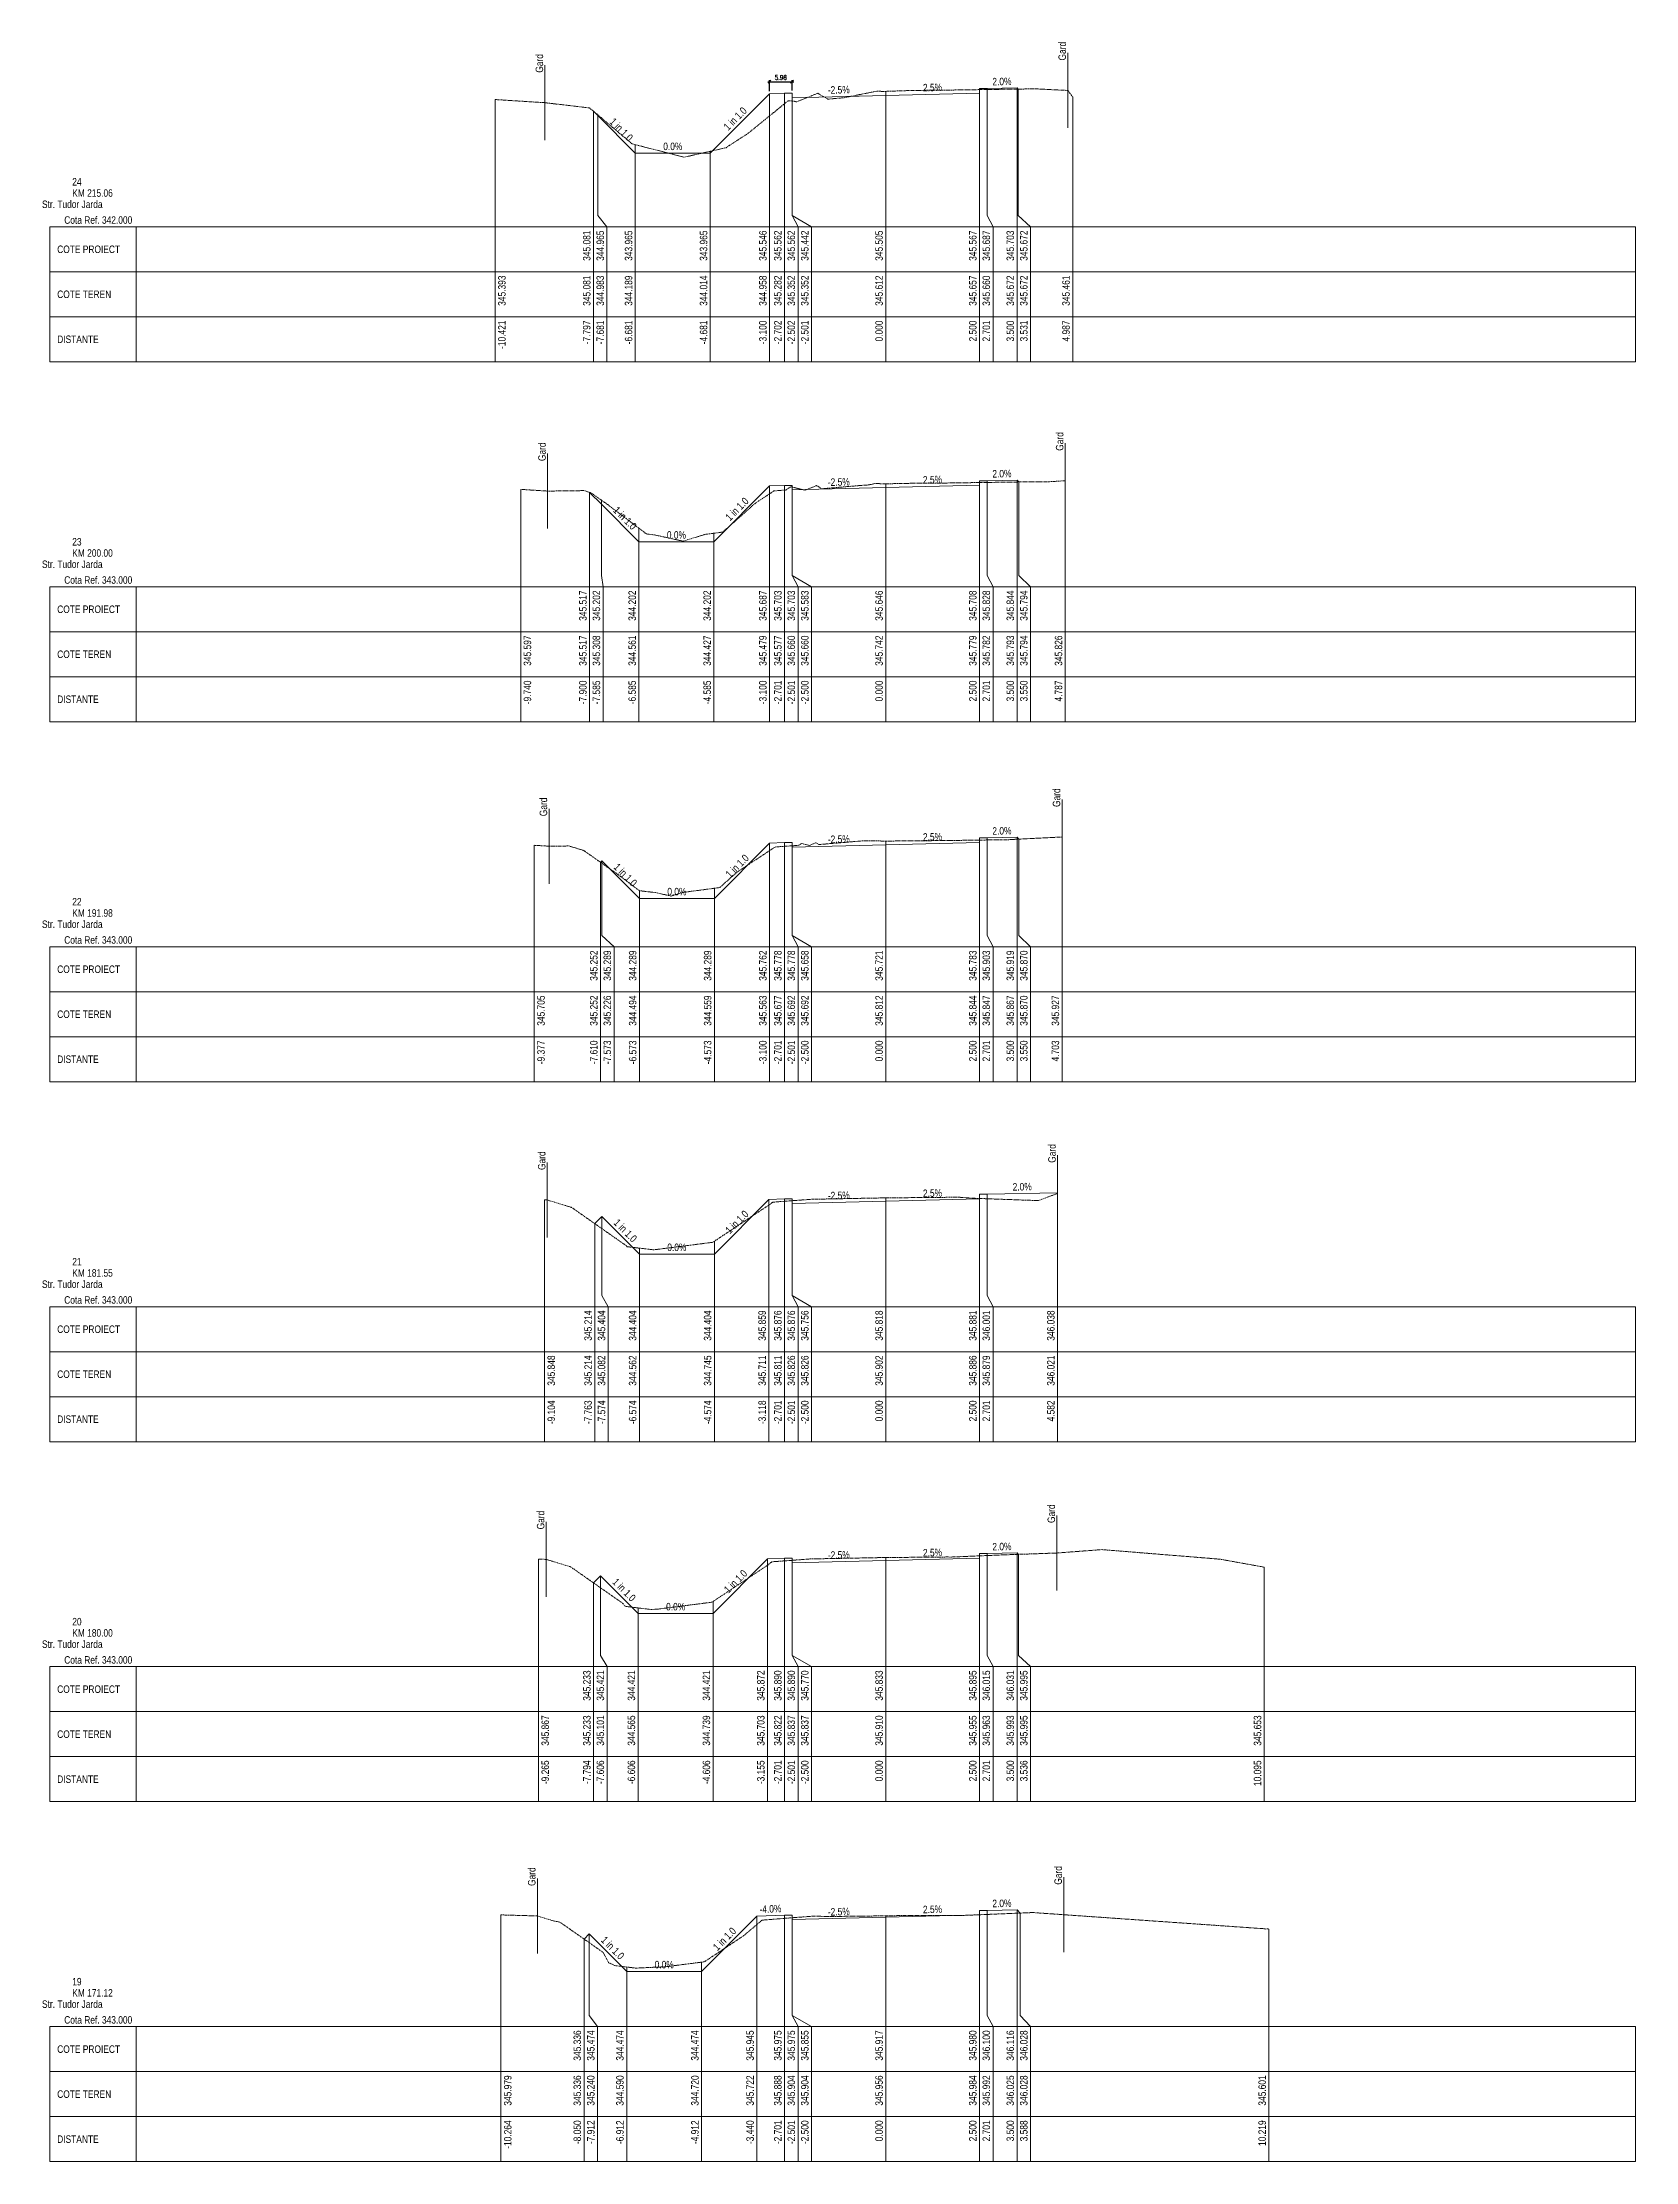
# Paper-space layout 'Str. Tudor Jarda-XS-1' of a CAD drawing. Extents: x 5 to 860, y 10 to 5944.
# Drawn here: x 5 to 430, y 1738 to 2303 of the extents above; entities that cross this region are included whole.
import ezdxf
from ezdxf.enums import TextEntityAlignment as Align

# ---------------------------------------------------------------- set-up
doc = ezdxf.new("R2010")
doc.units = 0
doc.header["$PDMODE"] = 32
doc.header["$PDSIZE"] = 0.5
doc.linetypes.add('DASHED2', pattern=[0.375, 0.25, -0.125])
doc.layers.get('0').update_dxf_attribs({"color": 8})
doc.layers.add('ARD-No Plot', color=1, linetype='Continuous', lineweight=0, plot=False)
for name, color, linetype, lineweight in [('DESIGN-TEXT', 7, 'Continuous', 0), ('EXISTING-TEXT', 7, 'Continuous', 0), ('LINES', 7, 'Continuous', 0), ('Text', 7, 'Continuous', 0), ('X-RL', 7, 'Continuous', 0), ('XPLOT-DESIGN', 5, 'Continuous', 0), ('XPLOT-EXISTING', 3, 'DASHED2', 0), ('XPLOT-GRADE', 7, 'Continuous', 0), ('XPLOT-KM', 7, 'Continuous', 0), ('XPLOT-TITLE', 7, 'Continuous', 0)]:
    doc.layers.add(name, color=color, linetype=linetype, lineweight=lineweight)
doc.layers.add('work', color=6, linetype='Continuous')
doc.styles.add('Arial', font='arial.ttf', dxfattribs={"width": 0.8})
doc.styles.add('BemTxT_FCP', font='simplex.shx', dxfattribs={"width": 0.7})
doc.dimstyles.new('M-500-M2', dxfattribs={"dimscale": 5, "dimtxt": 0.25, "dimasz": 0.15, "dimexe": 0.09, "dimexo": 0.15, "dimgap": 0.1, "dimtad": 1, "dimzin": 0, "dimdsep": 46, "dimtxsty": 'BemTxT_FCP', "dimblk": 'OBLIQUE', "dimcen": -0.3, "dimdle": 0.09, "dimclrt": 2, "dimaunit": 2, "dimadec": 4, "dimazin": 0, "dimtfac": 0.75, "dimtix": 1, "dimtmove": 2, "dimatfit": 3, "dimfxl": 1, "dimtolj": 1, "dimarcsym": 0})

psp = doc.layouts.new('Str. Tudor Jarda-XS-1')

# ---------------------------------------------------------------- texts
at = {"layer": 'ARD-No Plot', "style": 'Arial', "width": 0.8}
for p in [(13, 2259), (13, 2163), (13, 2067), (13, 1971), (13, 1875), (13, 1779)]:
    psp.add_text('Str. Tudor Jarda', height=2, dxfattribs=at).set_placement(p, align=Align.CENTER)
at = {"layer": 'DESIGN-TEXT', "style": 'Arial', "width": 0.8}
for s, p in [('345.081', (151.229, 2253)), ('344.965', (154.829, 2253)), ('343.965', (162.387, 2253)), ('343.965', (182.387, 2253)), ('345.546', (198.2, 2253)), ('345.562', (202.181, 2253)), ('345.562', (205.781, 2253)), ('345.442', (209.381, 2253)), ('345.505', (229.2, 2253)), ('345.567', (254.2, 2253)), ('345.687', (257.8, 2253)), ('345.703', (264.2, 2253)), ('345.672', (267.8, 2253)), ('345.517', (150.198, 2157)), ('345.202', (153.798, 2157)), ('344.202', (163.349, 2157)), ('344.202', (183.349, 2157)), ('345.687', (198.2, 2157)), ('345.703', (202.19, 2157)), ('345.703', (205.79, 2157)), ('345.583', (209.39, 2157)), ('345.646', (229.2, 2157)), ('345.708', (254.2, 2157)), ('345.828', (257.8, 2157)), ('345.844', (264.2, 2157)), ('345.794', (267.8, 2157)), ('345.252', (153.102, 2061)), ('345.289', (156.702, 2061)), ('344.289', (163.473, 2061)), ('344.289', (183.473, 2061)), ('345.762', (198.2, 2061)), ('345.778', (202.19, 2061)), ('345.778', (205.79, 2061)), ('345.658', (209.39, 2061)), ('345.721', (229.2, 2061)), ('345.783', (254.2, 2061)), ('345.903', (257.8, 2061)), ('345.919', (264.2, 2061)), ('345.870', (267.8, 2061)), ('345.214', (151.571, 1965)), ('345.404', (155.171, 1965)), ('344.404', (163.464, 1965)), ('344.404', (183.464, 1965)), ('345.859', (198.017, 1965)), ('345.876', (202.19, 1965)), ('345.876', (205.79, 1965)), ('345.756', (209.39, 1965)), ('345.818', (229.2, 1965)), ('345.881', (254.2, 1965)), ('346.001', (257.8, 1965)), ('346.038', (275.019, 1965)), ('345.233', (151.259, 1869)), ('345.421', (154.859, 1869)), ('344.421', (163.14, 1869)), ('344.421', (183.14, 1869)), ('345.872', (197.654, 1869)), ('345.890', (202.19, 1869)), ('345.890', (205.79, 1869)), ('345.770', (209.39, 1869)), ('345.833', (229.2, 1869)), ('345.895', (254.2, 1869)), ('346.015', (257.8, 1869)), ('346.031', (264.2, 1869)), ('345.995', (267.8, 1869)), ('345.336', (148.704, 1773)), ('345.474', (152.304, 1773)), ('344.474', (160.081, 1773)), ('344.474', (180.081, 1773)), ('345.945', (194.798, 1773)), ('345.975', (202.19, 1773)), ('345.975', (205.79, 1773)), ('345.855', (209.39, 1773)), ('345.917', (229.2, 1773)), ('345.980', (254.2, 1773)), ('346.100', (257.8, 1773)), ('346.116', (264.2, 1773)), ('346.028', (267.8, 1773))]:
    psp.add_text(s, height=2, rotation=90, dxfattribs=at).set_placement(p, align=Align.RIGHT)
at = {"layer": 'EXISTING-TEXT', "style": 'Arial', "width": 0.8}
for s, p in [('345.393', (128.591, 2241)), ('345.081', (151.229, 2241)), ('344.983', (154.829, 2241)), ('344.189', (162.387, 2241)), ('344.014', (182.387, 2241)), ('344.958', (198.2, 2241)), ('345.282', (202.181, 2241)), ('345.352', (205.781, 2241)), ('345.352', (209.381, 2241)), ('345.612', (229.2, 2241)), ('345.612', (229.2, 2241)), ('345.657', (254.2, 2241)), ('345.660', (257.8, 2241)), ('345.672', (264.2, 2241)), ('345.672', (267.8, 2241)), ('345.461', (279.066, 2241)), ('345.597', (135.404, 2145)), ('345.517', (150.198, 2145)), ('345.308', (153.798, 2145)), ('344.561', (163.349, 2145)), ('344.427', (183.349, 2145)), ('345.479', (198.2, 2145)), ('345.577', (202.19, 2145)), ('345.660', (205.79, 2145)), ('345.660', (209.39, 2145)), ('345.742', (229.2, 2145)), ('345.742', (229.2, 2145)), ('345.779', (254.2, 2145)), ('345.782', (257.8, 2145)), ('345.793', (264.2, 2145)), ('345.794', (267.8, 2145)), ('345.826', (277.069, 2145)), ('345.705', (139.03, 2049)), ('345.252', (153.102, 2049)), ('345.226', (156.702, 2049)), ('344.494', (163.473, 2049)), ('344.494', (163.473, 2049)), ('344.559', (183.473, 2049)), ('345.563', (198.2, 2049)), ('345.677', (202.19, 2049)), ('345.692', (205.79, 2049)), ('345.692', (209.39, 2049)), ('345.812', (229.2, 2049)), ('345.812', (229.2, 2049)), ('345.844', (254.2, 2049)), ('345.847', (257.8, 2049)), ('345.867', (264.2, 2049)), ('345.870', (267.8, 2049)), ('345.927', (276.226, 2049)), ('345.848', (141.761, 1953)), ('345.214', (151.571, 1953)), ('345.082', (155.171, 1953)), ('344.562', (163.464, 1953)), ('344.745', (183.464, 1953)), ('345.711', (198.017, 1953)), ('345.811', (202.19, 1953)), ('345.826', (205.79, 1953)), ('345.826', (209.39, 1953)), ('345.902', (229.2, 1953)), ('345.902', (229.2, 1953)), ('345.886', (254.2, 1953)), ('345.879', (257.8, 1953)), ('346.021', (275.019, 1953)), ('345.867', (140.154, 1857)), ('345.233', (151.259, 1857)), ('345.101', (154.859, 1857)), ('344.565', (163.14, 1857)), ('344.739', (183.14, 1857)), ('345.703', (197.654, 1857)), ('345.822', (202.19, 1857)), ('345.837', (205.79, 1857)), ('345.837', (209.39, 1857)), ('345.910', (229.2, 1857)), ('345.910', (229.2, 1857)), ('345.955', (254.2, 1857)), ('345.963', (257.8, 1857)), ('345.993', (264.2, 1857)), ('345.995', (267.8, 1857)), ('345.653', (330.146, 1857)), ('345.979', (130.157, 1761)), ('345.336', (148.704, 1761)), ('345.240', (152.304, 1761)), ('344.590', (160.081, 1761)), ('344.720', (180.081, 1761)), ('345.722', (194.798, 1761)), ('345.888', (202.19, 1761)), ('345.904', (205.79, 1761)), ('345.904', (209.39, 1761)), ('345.956', (229.2, 1761)), ('345.956', (229.2, 1761)), ('345.984', (254.2, 1761)), ('345.992', (257.8, 1761)), ('346.025', (264.2, 1761)), ('346.028', (267.8, 1761)), ('345.601', (331.388, 1761))]:
    psp.add_text(s, height=2, rotation=90, dxfattribs=at).set_placement(p, align=Align.RIGHT)
at = {"layer": 'Text', "style": 'Arial', "width": 0.8}
for p in [(278.049, 2298.352), (138.592, 2295.088), (277.369, 2194.264), (139.294, 2191.513), (276.526, 2099.266), (139.667, 2096.804), (139.208, 2002.455), (275.319, 2004.383), (138.93, 1906.613), (275.134, 1908.307), (136.554, 1811.518), (276.97, 1811.846)]:
    psp.add_text('Gard', height=2, rotation=90, dxfattribs=at).set_placement(p)
for s, p in [('-10.421', (128.591, 2229)), ('-10.421', (128.591, 2229)), ('-7.797', (151.229, 2229)), ('-7.797', (151.229, 2229)), ('-7.797', (151.229, 2229)), ('-7.681', (154.829, 2229)), ('-7.681', (154.829, 2229)), ('-7.681', (154.829, 2229)), ('-6.681', (162.387, 2229)), ('-6.681', (162.387, 2229)), ('-6.681', (162.387, 2229)), ('-4.681', (182.387, 2229)), ('-4.681', (182.387, 2229)), ('-4.681', (182.387, 2229)), ('-3.100', (198.2, 2229)), ('-3.100', (198.2, 2229)), ('-3.100', (198.2, 2229)), ('-2.702', (202.181, 2229)), ('-2.702', (202.181, 2229)), ('-2.702', (202.181, 2229)), ('-2.502', (205.781, 2229)), ('-2.502', (205.781, 2229)), ('-2.502', (205.781, 2229)), ('-2.501', (209.381, 2229)), ('-2.501', (209.381, 2229)), ('-2.501', (209.381, 2229)), ('0.000', (229.2, 2229)), ('0.000', (229.2, 2229)), ('0.000', (229.2, 2229)), ('2.500', (254.2, 2229)), ('2.500', (254.2, 2229)), ('2.500', (254.2, 2229)), ('2.701', (257.8, 2229)), ('2.701', (257.8, 2229)), ('2.701', (257.8, 2229)), ('3.500', (264.2, 2229)), ('3.500', (264.2, 2229)), ('3.500', (264.2, 2229)), ('3.531', (267.8, 2229)), ('3.531', (267.8, 2229)), ('3.531', (267.8, 2229)), ('4.987', (279.066, 2229)), ('4.987', (279.066, 2229)), ('-9.740', (135.404, 2133)), ('-9.740', (135.404, 2133)), ('-7.900', (150.198, 2133)), ('-7.900', (150.198, 2133)), ('-7.900', (150.198, 2133)), ('-7.585', (153.798, 2133)), ('-7.585', (153.798, 2133)), ('-7.585', (153.798, 2133)), ('-6.585', (163.349, 2133)), ('-6.585', (163.349, 2133)), ('-6.585', (163.349, 2133)), ('-4.585', (183.349, 2133)), ('-4.585', (183.349, 2133)), ('-4.585', (183.349, 2133)), ('-3.100', (198.2, 2133)), ('-3.100', (198.2, 2133)), ('-3.100', (198.2, 2133)), ('-2.701', (202.19, 2133)), ('-2.701', (202.19, 2133)), ('-2.701', (202.19, 2133)), ('-2.501', (205.79, 2133)), ('-2.501', (205.79, 2133)), ('-2.501', (205.79, 2133)), ('-2.500', (209.39, 2133)), ('-2.500', (209.39, 2133)), ('-2.500', (209.39, 2133)), ('0.000', (229.2, 2133)), ('0.000', (229.2, 2133)), ('0.000', (229.2, 2133)), ('2.500', (254.2, 2133)), ('2.500', (254.2, 2133)), ('2.500', (254.2, 2133)), ('2.701', (257.8, 2133)), ('2.701', (257.8, 2133)), ('2.701', (257.8, 2133)), ('3.500', (264.2, 2133)), ('3.500', (264.2, 2133)), ('3.500', (264.2, 2133)), ('3.550', (267.8, 2133)), ('3.550', (267.8, 2133)), ('3.550', (267.8, 2133)), ('4.787', (277.069, 2133)), ('4.787', (277.069, 2133)), ('-9.377', (139.03, 2037)), ('-9.377', (139.03, 2037)), ('-7.610', (153.102, 2037)), ('-7.610', (153.102, 2037)), ('-7.610', (153.102, 2037)), ('-7.573', (156.702, 2037)), ('-7.573', (156.702, 2037)), ('-7.573', (156.702, 2037)), ('-6.573', (163.473, 2037)), ('-6.573', (163.473, 2037)), ('-6.573', (163.473, 2037)), ('-4.573', (183.473, 2037)), ('-4.573', (183.473, 2037)), ('-4.573', (183.473, 2037)), ('-3.100', (198.2, 2037)), ('-3.100', (198.2, 2037)), ('-3.100', (198.2, 2037)), ('-2.701', (202.19, 2037)), ('-2.701', (202.19, 2037)), ('-2.701', (202.19, 2037)), ('-2.501', (205.79, 2037)), ('-2.501', (205.79, 2037)), ('-2.501', (205.79, 2037)), ('-2.500', (209.39, 2037)), ('-2.500', (209.39, 2037)), ('-2.500', (209.39, 2037)), ('0.000', (229.2, 2037)), ('0.000', (229.2, 2037)), ('0.000', (229.2, 2037)), ('2.500', (254.2, 2037)), ('2.500', (254.2, 2037)), ('2.500', (254.2, 2037)), ('2.701', (257.8, 2037)), ('2.701', (257.8, 2037)), ('2.701', (257.8, 2037)), ('3.500', (264.2, 2037)), ('3.500', (264.2, 2037)), ('3.500', (264.2, 2037)), ('3.550', (267.8, 2037)), ('3.550', (267.8, 2037)), ('3.550', (267.8, 2037)), ('4.703', (276.226, 2037)), ('4.703', (276.226, 2037)), ('-9.104', (141.761, 1941)), ('-9.104', (141.761, 1941)), ('-7.763', (151.571, 1941)), ('-7.763', (151.571, 1941)), ('-7.763', (151.571, 1941)), ('-7.574', (155.171, 1941)), ('-7.574', (155.171, 1941)), ('-7.574', (155.171, 1941)), ('-6.574', (163.464, 1941)), ('-6.574', (163.464, 1941)), ('-6.574', (163.464, 1941)), ('-4.574', (183.464, 1941)), ('-4.574', (183.464, 1941)), ('-4.574', (183.464, 1941)), ('-3.118', (198.017, 1941)), ('-3.118', (198.017, 1941)), ('-3.118', (198.017, 1941)), ('-2.701', (202.19, 1941)), ('-2.701', (202.19, 1941)), ('-2.701', (202.19, 1941)), ('-2.501', (205.79, 1941)), ('-2.501', (205.79, 1941)), ('-2.501', (205.79, 1941)), ('-2.500', (209.39, 1941)), ('-2.500', (209.39, 1941)), ('-2.500', (209.39, 1941)), ('0.000', (229.2, 1941)), ('0.000', (229.2, 1941)), ('0.000', (229.2, 1941)), ('2.500', (254.2, 1941)), ('2.500', (254.2, 1941)), ('2.500', (254.2, 1941)), ('2.701', (257.8, 1941)), ('2.701', (257.8, 1941)), ('2.701', (257.8, 1941)), ('4.582', (275.019, 1941)), ('4.582', (275.019, 1941)), ('4.582', (275.019, 1941)), ('-9.265', (140.154, 1845)), ('-9.265', (140.154, 1845)), ('-7.794', (151.259, 1845)), ('-7.794', (151.259, 1845)), ('-7.794', (151.259, 1845)), ('-7.606', (154.859, 1845)), ('-7.606', (154.859, 1845)), ('-7.606', (154.859, 1845)), ('-6.606', (163.14, 1845)), ('-6.606', (163.14, 1845)), ('-6.606', (163.14, 1845)), ('-4.606', (183.14, 1845)), ('-4.606', (183.14, 1845)), ('-4.606', (183.14, 1845)), ('-3.155', (197.654, 1845)), ('-3.155', (197.654, 1845)), ('-3.155', (197.654, 1845)), ('-2.701', (202.19, 1845)), ('-2.701', (202.19, 1845)), ('-2.701', (202.19, 1845)), ('-2.501', (205.79, 1845)), ('-2.501', (205.79, 1845)), ('-2.501', (205.79, 1845)), ('-2.500', (209.39, 1845)), ('-2.500', (209.39, 1845)), ('-2.500', (209.39, 1845)), ('0.000', (229.2, 1845)), ('0.000', (229.2, 1845)), ('0.000', (229.2, 1845)), ('2.500', (254.2, 1845)), ('2.500', (254.2, 1845)), ('2.500', (254.2, 1845)), ('2.701', (257.8, 1845)), ('2.701', (257.8, 1845)), ('2.701', (257.8, 1845)), ('3.500', (264.2, 1845)), ('3.500', (264.2, 1845)), ('3.500', (264.2, 1845)), ('3.536', (267.8, 1845)), ('3.536', (267.8, 1845)), ('3.536', (267.8, 1845)), ('10.095', (330.146, 1845)), ('10.095', (330.146, 1845)), ('-10.264', (130.157, 1749)), ('-10.264', (130.157, 1749)), ('-8.050', (148.704, 1749)), ('-8.050', (148.704, 1749)), ('-8.050', (148.704, 1749)), ('-7.912', (152.304, 1749)), ('-7.912', (152.304, 1749)), ('-7.912', (152.304, 1749)), ('-6.912', (160.081, 1749)), ('-6.912', (160.081, 1749)), ('-6.912', (160.081, 1749)), ('-4.912', (180.081, 1749)), ('-4.912', (180.081, 1749)), ('-4.912', (180.081, 1749)), ('-3.440', (194.798, 1749)), ('-3.440', (194.798, 1749)), ('-3.440', (194.798, 1749)), ('-2.701', (202.19, 1749)), ('-2.701', (202.19, 1749)), ('-2.701', (202.19, 1749)), ('-2.501', (205.79, 1749)), ('-2.501', (205.79, 1749)), ('-2.501', (205.79, 1749)), ('-2.500', (209.39, 1749)), ('-2.500', (209.39, 1749)), ('-2.500', (209.39, 1749)), ('0.000', (229.2, 1749)), ('0.000', (229.2, 1749)), ('0.000', (229.2, 1749)), ('2.500', (254.2, 1749)), ('2.500', (254.2, 1749)), ('2.500', (254.2, 1749)), ('2.701', (257.8, 1749)), ('2.701', (257.8, 1749)), ('2.701', (257.8, 1749)), ('3.500', (264.2, 1749)), ('3.500', (264.2, 1749)), ('3.500', (264.2, 1749)), ('3.588', (267.8, 1749)), ('3.588', (267.8, 1749)), ('3.588', (267.8, 1749)), ('10.219', (331.388, 1749)), ('10.219', (331.388, 1749))]:
    psp.add_text(s, height=2, rotation=90, dxfattribs=at).set_placement(p, align=Align.RIGHT)
at = {"layer": 'X-RL', "style": 'Arial', "width": 0.8}
for s, p in [('Cota Ref. 342.000', (29, 2254.8)), ('Cota Ref. 343.000', (29, 2158.8)), ('Cota Ref. 343.000', (29, 2062.8)), ('Cota Ref. 343.000', (29, 1966.8)), ('Cota Ref. 343.000', (29, 1870.8)), ('Cota Ref. 343.000', (29, 1774.8))]:
    psp.add_text(s, height=2, dxfattribs=at).set_placement(p, align=Align.RIGHT)
at = {"layer": 'XPLOT-GRADE', "style": 'Arial', "width": 0.8}
for s, rotation, p in [('-2.5%', 1.4321, (217.475, 2289.532)), ('2.5%', 1.4321, (242.48, 2290.157)), ('2.0%', 1.14576, (260.989, 2291.75)), ('1 in 1.0', 45, (190.528, 2282.12)), ('1 in 1.0', 315, (158.753, 2279.213)), ('0.0%', 0, (173.187, 2274.448)), ('2.5%', 1.4321, (242.48, 2185.567)), ('2.0%', 1.14576, (260.989, 2187.16)), ('1 in 1.0', 45, (191.009, 2178.011)), ('-2.5%', 1.4321, (217.48, 2184.942)), ('1 in 1.0', 315, (159.715, 2175.585)), ('0.0%', 0, (174.149, 2170.82)), ('-2.5%', 1.4321, (217.48, 2089.693)), ('2.5%', 1.4321, (242.48, 2090.318)), ('2.0%', 1.14576, (260.989, 2091.91)), ('1 in 1.0', 45, (191.071, 2082.823)), ('1 in 1.0', 315, (159.838, 2080.459)), ('0.0%', 0, (174.273, 2075.694)), ('-2.5%', 1.4321, (217.48, 1994.669)), ('2.5%', 1.4321, (242.48, 1995.294)), ('2.0%', 1.14576, (266.4, 1996.995)), ('1 in 1.0', 45, (190.975, 1987.879)), ('1 in 1.0', 315, (159.83, 1985.603)), ('0.0%', 0, (174.264, 1980.837)), ('-2.5%', 1.4321, (217.48, 1898.815)), ('2.5%', 1.4321, (242.48, 1899.44)), ('2.0%', 1.14576, (260.989, 1901.032)), ('1 in 1.0', 315, (159.506, 1889.773)), ('1 in 1.0', 45, (190.631, 1892.03)), ('0.0%', 0, (173.94, 1885.007)), ('-4.0%', 2.29061, (199.262, 1804.401)), ('-2.5%', 1.4321, (217.48, 1803.662)), ('2.5%', 1.4321, (242.48, 1804.287)), ('2.0%', 1.14576, (260.989, 1805.879)), ('1 in 1.0', 315, (156.446, 1794.302)), ('1 in 1.0', 45, (187.674, 1796.661)), ('0.0%', 0, (170.881, 1789.537))]:
    psp.add_text(s, height=2, rotation=rotation, dxfattribs=at).set_placement(p, align=Align.CENTER)
at = {"layer": 'XPLOT-KM', "style": 'Arial', "width": 0.8}
for s, p in [('24', (13, 2265)), ('KM 215.06', (13, 2262)), ('23', (13, 2169)), ('KM 200.00', (13, 2166)), ('22', (13, 2073)), ('KM 191.98', (13, 2070)), ('21', (13, 1977)), ('KM 181.55', (13, 1974)), ('20', (13, 1881)), ('KM 180.00', (13, 1878)), ('19', (13, 1785)), ('KM 171.12', (13, 1782))]:
    psp.add_text(s, height=2, dxfattribs=at).set_placement(p)
at = {"layer": 'XPLOT-TITLE', "style": 'Arial', "width": 0.8}
for s, p in [('COTE PROIECT', (8.982, 2247)), ('COTE TEREN', (8.982, 2235)), ('DISTANTE', (8.982, 2223)), ('COTE PROIECT', (8.982, 2151)), ('COTE TEREN', (8.982, 2139)), ('DISTANTE', (8.982, 2127)), ('COTE PROIECT', (8.982, 2055)), ('COTE TEREN', (8.982, 2043)), ('DISTANTE', (8.982, 2031)), ('COTE PROIECT', (8.982, 1959)), ('COTE TEREN', (8.982, 1947)), ('DISTANTE', (8.982, 1935)), ('COTE PROIECT', (8.982, 1863)), ('COTE TEREN', (8.982, 1851)), ('DISTANTE', (8.982, 1839)), ('COTE PROIECT', (8.982, 1767)), ('COTE TEREN', (8.982, 1755)), ('DISTANTE', (8.982, 1743))]:
    psp.add_text(s, height=2, dxfattribs=at).set_placement(p)

# ---------------------------------------------------------------- blocks, each defined once
blk = doc.blocks.new('_Oblique')
at = {"color": 0, "linetype": 'ByBlock', "lineweight": -2}
blk.add_line((-0.5, -0.5), (0.5, 0.5), dxfattribs=at)
blk = doc.blocks.new('*D66')
at = {"layer": 'Defpoints', "color": 0, "transparency": 16777216}
for p in [(199, 2289.46), (204.98, 2292.69), (204.98, 2289.62)]:
    blk.add_point(p, dxfattribs=at)
at = {"layer": 'work', "color": 0, "lineweight": -2, "transparency": 16777216}
for p, q in [((198.55, 2292.69), (205.43, 2292.69)), ((199, 2290.21), (199, 2293.14)), ((204.98, 2290.37), (204.98, 2293.14))]:
    blk.add_line(p, q, dxfattribs=at)
at = {"layer": 'work', "color": 0, "lineweight": -2, "transparency": 16777216, "xscale": 0.75, "yscale": 0.75, "zscale": 0.75, "rotation": 180}
blk.add_blockref('_Oblique', (199, 2292.69), dxfattribs=at)
at = {"layer": 'work', "color": 0, "lineweight": -2, "transparency": 16777216, "xscale": 0.75, "yscale": 0.75, "zscale": 0.75}
blk.add_blockref('_Oblique', (204.98, 2292.69), dxfattribs=at)
at = {"layer": 'work', "color": 2, "transparency": 16777216, "insert": (201.99, 2293.81), "char_height": 1.25, "attachment_point": 5, "style": 'BemTxT_FCP'}
blk.add_mtext('\\A1;5.98', dxfattribs=at)

# ---------------------------------------------------------------- dimensions: what is measured, and where the dimension line sits
at = {"layer": 'work'}
dim = psp.add_linear_dim(base=(204.981, 2292.689), p1=(199, 2289.461), p2=(204.981, 2289.62), dimstyle='M-500-M2', dxfattribs=at)
dim.commit()
dim.dimension.update_dxf_attribs({"geometry": '*D66', "text_midpoint": (201.99, 2293.814)})

# ---------------------------------------------------------------- linework, layer by layer
at = {"layer": 'LINES'}
for p, q in [((278.549, 2300.352), (278.549, 2280.352)), ((139.092, 2297.088), (139.092, 2277.088)), ((199, 2257), (199, 2289.461)), ((199, 2257), (199, 2289.461)), ((199, 2257), (199, 2289.461)), ((202.981, 2257), (202.981, 2289.62)), ((202.981, 2257), (202.981, 2289.62)), ((202.981, 2257), (202.981, 2289.62)), ((204.981, 2257), (204.981, 2289.62)), ((204.981, 2257), (204.981, 2289.62)), ((204.981, 2257), (204.981, 2289.62)), ((230, 2257), (230, 2290.119)), ((230, 2257), (230, 2290.119)), ((230, 2257), (230, 2290.119)), ((255, 2257), (255, 2290.575)), ((255, 2257), (255, 2290.575)), ((255, 2257), (255, 2290.575)), ((257.01, 2257), (257.01, 2290.87)), ((257.01, 2257), (257.01, 2290.87)), ((257.01, 2257), (257.01, 2290.87)), ((265, 2257), (265, 2291.03)), ((265, 2257), (265, 2291.03)), ((265, 2257), (265, 2291.03)), ((265.309, 2257), (265.309, 2290.721)), ((265.309, 2257), (265.309, 2290.721)), ((265.309, 2257), (265.309, 2290.721)), ((125.791, 2257), (125.791, 2287.93)), ((125.791, 2257), (125.791, 2287.93)), ((152.029, 2257), (152.029, 2284.806)), ((152.029, 2257), (152.029, 2284.806)), ((152.029, 2257), (152.029, 2284.806)), ((153.187, 2257), (153.187, 2283.827)), ((153.187, 2257), (153.187, 2283.827)), ((153.187, 2257), (153.187, 2283.827)), ((204.991, 2257), (204.991, 2288.42)), ((204.991, 2257), (204.991, 2288.42)), ((204.991, 2257), (204.991, 2288.42)), ((279.866, 2257), (279.866, 2288.613)), ((279.866, 2257), (279.866, 2288.613)), ((163.187, 2257), (163.187, 2275.894)), ((163.187, 2257), (163.187, 2275.894)), ((163.187, 2257), (163.187, 2275.894)), ((183.187, 2257), (183.187, 2274.141)), ((183.187, 2257), (183.187, 2274.141)), ((183.187, 2257), (183.187, 2274.141)), ((125.791, 2254), (125.791, 2257)), ((125.791, 2254), (125.791, 2257)), ((152.029, 2254), (152.029, 2257)), ((152.029, 2254), (152.029, 2257)), ((152.029, 2254), (152.029, 2257)), ((155.629, 2254), (153.187, 2257)), ((155.629, 2254), (153.187, 2257)), ((155.629, 2254), (153.187, 2257)), ((163.187, 2254), (163.187, 2257)), ((163.187, 2254), (163.187, 2257)), ((163.187, 2254), (163.187, 2257)), ((183.187, 2254), (183.187, 2257)), ((183.187, 2254), (183.187, 2257)), ((183.187, 2254), (183.187, 2257)), ((199, 2254), (199, 2257)), ((199, 2254), (199, 2257)), ((199, 2254), (199, 2257)), ((202.981, 2254), (202.981, 2257)), ((202.981, 2254), (202.981, 2257)), ((202.981, 2254), (202.981, 2257)), ((206.581, 2254), (204.981, 2257)), ((206.581, 2254), (204.981, 2257)), ((206.581, 2254), (204.981, 2257)), ((210.181, 2254), (204.991, 2257)), ((210.181, 2254), (204.991, 2257)), ((210.181, 2254), (204.991, 2257)), ((230, 2254), (230, 2257)), ((230, 2254), (230, 2257)), ((230, 2254), (230, 2257)), ((255, 2254), (255, 2257)), ((255, 2254), (255, 2257)), ((255, 2254), (255, 2257)), ((258.6, 2254), (257.01, 2257)), ((258.6, 2254), (257.01, 2257)), ((258.6, 2254), (257.01, 2257)), ((265, 2254), (265, 2257)), ((265, 2254), (265, 2257)), ((265, 2254), (265, 2257)), ((268.6, 2254), (265.309, 2257)), ((268.6, 2254), (265.309, 2257)), ((268.6, 2254), (265.309, 2257)), ((279.866, 2254), (279.866, 2257)), ((279.866, 2254), (279.866, 2257)), ((6.982, 2242), (6.982, 2254)), ((6.982, 2254), (30, 2254)), ((30, 2218), (30, 2254)), ((30, 2254), (430, 2254)), ((125.791, 2218), (125.791, 2254)), ((125.791, 2218), (125.791, 2254)), ((152.029, 2218), (152.029, 2254)), ((152.029, 2218), (152.029, 2254)), ((152.029, 2218), (152.029, 2254)), ((155.629, 2218), (155.629, 2254)), ((155.629, 2218), (155.629, 2254)), ((155.629, 2218), (155.629, 2254)), ((163.187, 2218), (163.187, 2254)), ((163.187, 2218), (163.187, 2254)), ((163.187, 2218), (163.187, 2254)), ((183.187, 2218), (183.187, 2254)), ((183.187, 2218), (183.187, 2254)), ((183.187, 2218), (183.187, 2254)), ((199, 2218), (199, 2254)), ((199, 2218), (199, 2254)), ((199, 2218), (199, 2254)), ((202.981, 2218), (202.981, 2254)), ((202.981, 2218), (202.981, 2254)), ((202.981, 2218), (202.981, 2254)), ((206.581, 2218), (206.581, 2254)), ((206.581, 2218), (206.581, 2254)), ((206.581, 2218), (206.581, 2254)), ((210.181, 2218), (210.181, 2254)), ((210.181, 2218), (210.181, 2254)), ((210.181, 2218), (210.181, 2254)), ((230, 2218), (230, 2254)), ((230, 2218), (230, 2254)), ((230, 2218), (230, 2254)), ((255, 2218), (255, 2254)), ((255, 2218), (255, 2254)), ((255, 2218), (255, 2254)), ((258.6, 2218), (258.6, 2254)), ((258.6, 2218), (258.6, 2254)), ((258.6, 2218), (258.6, 2254)), ((265, 2218), (265, 2254)), ((265, 2218), (265, 2254)), ((265, 2218), (265, 2254)), ((268.6, 2218), (268.6, 2254)), ((268.6, 2218), (268.6, 2254)), ((268.6, 2218), (268.6, 2254)), ((279.866, 2218), (279.866, 2254)), ((279.866, 2218), (279.866, 2254)), ((430, 2218), (430, 2254)), ((6.982, 2230), (6.982, 2242)), ((6.982, 2242), (30, 2242)), ((30, 2242), (6.982, 2242)), ((30, 2242), (430, 2242)), ((6.982, 2218), (6.982, 2230)), ((6.982, 2230), (30, 2230)), ((30, 2230), (6.982, 2230)), ((30, 2230), (430, 2230)), ((30, 2218), (6.982, 2218)), ((30, 2218), (430, 2218)), ((139.794, 2193.513), (139.794, 2173.513)), ((277.869, 2196.264), (277.869, 2176.264)), ((132.604, 2161), (132.604, 2183.968)), ((132.604, 2161), (132.604, 2183.968)), ((150.998, 2161), (150.998, 2183.171)), ((150.998, 2161), (150.998, 2183.171)), ((150.998, 2161), (150.998, 2183.171)), ((199, 2161), (199, 2184.87)), ((199, 2161), (199, 2184.87)), ((199, 2161), (199, 2184.87)), ((202.99, 2161), (202.99, 2185.03)), ((202.99, 2161), (202.99, 2185.03)), ((202.99, 2161), (202.99, 2185.03)), ((204.99, 2161), (204.99, 2185.03)), ((204.99, 2161), (204.99, 2185.03)), ((204.99, 2161), (204.99, 2185.03)), ((205, 2161), (205, 2184.599)), ((205, 2161), (205, 2184.599)), ((205, 2161), (205, 2184.599)), ((230, 2161), (230, 2185.42)), ((230, 2161), (230, 2185.42)), ((230, 2161), (230, 2185.42)), ((255, 2161), (255, 2185.79)), ((255, 2161), (255, 2185.79)), ((255, 2161), (255, 2185.79)), ((257.01, 2161), (257.01, 2186.28)), ((257.01, 2161), (257.01, 2186.28)), ((257.01, 2161), (257.01, 2186.28)), ((265, 2161), (265, 2186.44)), ((265, 2161), (265, 2186.44)), ((265, 2161), (265, 2186.44)), ((265.5, 2161), (265.5, 2185.939)), ((265.5, 2161), (265.5, 2185.939)), ((265.5, 2161), (265.5, 2185.939)), ((277.869, 2161), (277.869, 2186.264)), ((277.869, 2161), (277.869, 2186.264)), ((154.149, 2161), (154.149, 2181.083)), ((154.149, 2161), (154.149, 2181.083)), ((154.149, 2161), (154.149, 2181.083)), ((164.149, 2161), (164.149, 2173.608)), ((164.149, 2161), (164.149, 2173.608)), ((164.149, 2161), (164.149, 2173.608)), ((184.149, 2161), (184.149, 2172.271)), ((184.149, 2161), (184.149, 2172.271)), ((184.149, 2161), (184.149, 2172.271)), ((132.604, 2158), (132.604, 2161)), ((132.604, 2158), (132.604, 2161)), ((150.998, 2158), (150.998, 2161)), ((150.998, 2158), (150.998, 2161)), ((150.998, 2158), (150.998, 2161)), ((154.598, 2158), (154.149, 2161)), ((154.598, 2158), (154.149, 2161)), ((154.598, 2158), (154.149, 2161)), ((164.149, 2158), (164.149, 2161)), ((164.149, 2158), (164.149, 2161)), ((164.149, 2158), (164.149, 2161)), ((184.149, 2158), (184.149, 2161)), ((184.149, 2158), (184.149, 2161)), ((184.149, 2158), (184.149, 2161)), ((199, 2158), (199, 2161)), ((199, 2158), (199, 2161)), ((199, 2158), (199, 2161)), ((202.99, 2158), (202.99, 2161)), ((202.99, 2158), (202.99, 2161)), ((202.99, 2158), (202.99, 2161)), ((206.59, 2158), (204.99, 2161)), ((206.59, 2158), (204.99, 2161)), ((206.59, 2158), (204.99, 2161)), ((210.19, 2158), (205, 2161)), ((210.19, 2158), (205, 2161)), ((210.19, 2158), (205, 2161)), ((230, 2158), (230, 2161)), ((230, 2158), (230, 2161)), ((230, 2158), (230, 2161)), ((255, 2158), (255, 2161)), ((255, 2158), (255, 2161)), ((255, 2158), (255, 2161)), ((258.6, 2158), (257.01, 2161)), ((258.6, 2158), (257.01, 2161)), ((258.6, 2158), (257.01, 2161)), ((265, 2158), (265, 2161)), ((265, 2158), (265, 2161)), ((265, 2158), (265, 2161)), ((268.6, 2158), (265.5, 2161)), ((268.6, 2158), (265.5, 2161)), ((268.6, 2158), (265.5, 2161)), ((277.869, 2158), (277.869, 2161)), ((277.869, 2158), (277.869, 2161)), ((6.982, 2146), (6.982, 2158)), ((6.982, 2158), (30, 2158)), ((30, 2122), (30, 2158)), ((30, 2158), (430, 2158)), ((132.604, 2122), (132.604, 2158)), ((132.604, 2122), (132.604, 2158)), ((150.998, 2122), (150.998, 2158)), ((150.998, 2122), (150.998, 2158)), ((150.998, 2122), (150.998, 2158)), ((154.598, 2122), (154.598, 2158)), ((154.598, 2122), (154.598, 2158)), ((154.598, 2122), (154.598, 2158)), ((164.149, 2122), (164.149, 2158)), ((164.149, 2122), (164.149, 2158)), ((164.149, 2122), (164.149, 2158)), ((184.149, 2122), (184.149, 2158)), ((184.149, 2122), (184.149, 2158)), ((184.149, 2122), (184.149, 2158)), ((199, 2122), (199, 2158)), ((199, 2122), (199, 2158)), ((199, 2122), (199, 2158)), ((202.99, 2122), (202.99, 2158)), ((202.99, 2122), (202.99, 2158)), ((202.99, 2122), (202.99, 2158)), ((206.59, 2122), (206.59, 2158)), ((206.59, 2122), (206.59, 2158)), ((206.59, 2122), (206.59, 2158)), ((210.19, 2122), (210.19, 2158)), ((210.19, 2122), (210.19, 2158)), ((210.19, 2122), (210.19, 2158)), ((230, 2122), (230, 2158)), ((230, 2122), (230, 2158)), ((230, 2122), (230, 2158)), ((255, 2122), (255, 2158)), ((255, 2122), (255, 2158)), ((255, 2122), (255, 2158)), ((258.6, 2122), (258.6, 2158)), ((258.6, 2122), (258.6, 2158)), ((258.6, 2122), (258.6, 2158)), ((265, 2122), (265, 2158)), ((265, 2122), (265, 2158)), ((265, 2122), (265, 2158)), ((268.6, 2122), (268.6, 2158)), ((268.6, 2122), (268.6, 2158)), ((268.6, 2122), (268.6, 2158)), ((277.869, 2122), (277.869, 2158)), ((277.869, 2122), (277.869, 2158)), ((430, 2122), (430, 2158)), ((6.982, 2134), (6.982, 2146)), ((6.982, 2146), (30, 2146)), ((30, 2146), (6.982, 2146)), ((30, 2146), (430, 2146)), ((6.982, 2122), (6.982, 2134)), ((6.982, 2134), (30, 2134)), ((30, 2134), (6.982, 2134)), ((30, 2134), (430, 2134)), ((30, 2122), (6.982, 2122)), ((30, 2122), (430, 2122)), ((140.167, 2098.804), (140.167, 2078.804)), ((277.026, 2101.266), (277.026, 2081.266)), ((265, 2065), (265, 2091.19)), ((265, 2065), (265, 2091.19)), ((265, 2065), (265, 2091.19)), ((277.026, 2065), (277.026, 2091.266)), ((277.026, 2065), (277.026, 2091.266)), ((136.23, 2065), (136.23, 2089.053)), ((136.23, 2065), (136.23, 2089.053)), ((199, 2065), (199, 2089.621)), ((199, 2065), (199, 2089.621)), ((199, 2065), (199, 2089.621)), ((202.99, 2065), (202.99, 2089.78)), ((202.99, 2065), (202.99, 2089.78)), ((202.99, 2065), (202.99, 2089.78)), ((204.99, 2065), (204.99, 2089.78)), ((204.99, 2065), (204.99, 2089.78)), ((204.99, 2065), (204.99, 2089.78)), ((205, 2065), (205, 2088.922)), ((205, 2065), (205, 2088.922)), ((205, 2065), (205, 2088.922)), ((230, 2065), (230, 2090.117)), ((230, 2065), (230, 2090.117)), ((230, 2065), (230, 2090.117)), ((255, 2065), (255, 2090.437)), ((255, 2065), (255, 2090.437)), ((255, 2065), (255, 2090.437)), ((257.01, 2065), (257.01, 2091.03)), ((257.01, 2065), (257.01, 2091.03)), ((257.01, 2065), (257.01, 2091.03)), ((265.495, 2065), (265.495, 2090.695)), ((265.495, 2065), (265.495, 2090.695)), ((265.495, 2065), (265.495, 2090.695)), ((153.902, 2065), (153.902, 2084.523)), ((153.902, 2065), (153.902, 2084.523)), ((153.902, 2065), (153.902, 2084.523)), ((154.273, 2065), (154.273, 2084.894)), ((154.273, 2065), (154.273, 2084.894)), ((154.273, 2065), (154.273, 2084.894)), ((164.273, 2065), (164.273, 2076.943)), ((164.273, 2065), (164.273, 2076.943)), ((164.273, 2065), (164.273, 2076.943)), ((184.273, 2065), (184.273, 2077.589)), ((184.273, 2065), (184.273, 2077.589)), ((184.273, 2065), (184.273, 2077.589)), ((136.23, 2062), (136.23, 2065)), ((136.23, 2062), (136.23, 2065)), ((153.902, 2062), (153.902, 2065)), ((153.902, 2062), (153.902, 2065)), ((153.902, 2062), (153.902, 2065)), ((157.502, 2062), (154.273, 2065)), ((157.502, 2062), (154.273, 2065)), ((157.502, 2062), (154.273, 2065)), ((164.273, 2062), (164.273, 2065)), ((164.273, 2062), (164.273, 2065)), ((164.273, 2062), (164.273, 2065)), ((184.273, 2062), (184.273, 2065)), ((184.273, 2062), (184.273, 2065)), ((184.273, 2062), (184.273, 2065)), ((199, 2062), (199, 2065)), ((199, 2062), (199, 2065)), ((199, 2062), (199, 2065)), ((202.99, 2062), (202.99, 2065)), ((202.99, 2062), (202.99, 2065)), ((202.99, 2062), (202.99, 2065)), ((206.59, 2062), (204.99, 2065)), ((206.59, 2062), (204.99, 2065)), ((206.59, 2062), (204.99, 2065)), ((210.19, 2062), (205, 2065)), ((210.19, 2062), (205, 2065)), ((210.19, 2062), (205, 2065)), ((230, 2062), (230, 2065)), ((230, 2062), (230, 2065)), ((230, 2062), (230, 2065)), ((255, 2062), (255, 2065)), ((255, 2062), (255, 2065)), ((255, 2062), (255, 2065)), ((258.6, 2062), (257.01, 2065)), ((258.6, 2062), (257.01, 2065)), ((258.6, 2062), (257.01, 2065)), ((265, 2062), (265, 2065)), ((265, 2062), (265, 2065)), ((265, 2062), (265, 2065)), ((268.6, 2062), (265.495, 2065)), ((268.6, 2062), (265.495, 2065)), ((268.6, 2062), (265.495, 2065)), ((277.026, 2062), (277.026, 2065)), ((277.026, 2062), (277.026, 2065)), ((6.982, 2050), (6.982, 2062)), ((6.982, 2062), (30, 2062)), ((30, 2026), (30, 2062)), ((30, 2062), (430, 2062)), ((136.23, 2026), (136.23, 2062)), ((136.23, 2026), (136.23, 2062)), ((153.902, 2026), (153.902, 2062)), ((153.902, 2026), (153.902, 2062)), ((153.902, 2026), (153.902, 2062)), ((157.502, 2026), (157.502, 2062)), ((157.502, 2026), (157.502, 2062)), ((157.502, 2026), (157.502, 2062)), ((164.273, 2026), (164.273, 2062)), ((164.273, 2026), (164.273, 2062)), ((164.273, 2026), (164.273, 2062)), ((184.273, 2026), (184.273, 2062)), ((184.273, 2026), (184.273, 2062)), ((184.273, 2026), (184.273, 2062)), ((199, 2026), (199, 2062)), ((199, 2026), (199, 2062)), ((199, 2026), (199, 2062)), ((202.99, 2026), (202.99, 2062)), ((202.99, 2026), (202.99, 2062)), ((202.99, 2026), (202.99, 2062)), ((206.59, 2026), (206.59, 2062)), ((206.59, 2026), (206.59, 2062)), ((206.59, 2026), (206.59, 2062)), ((210.19, 2026), (210.19, 2062)), ((210.19, 2026), (210.19, 2062)), ((210.19, 2026), (210.19, 2062)), ((230, 2026), (230, 2062)), ((230, 2026), (230, 2062)), ((230, 2026), (230, 2062)), ((255, 2026), (255, 2062)), ((255, 2026), (255, 2062)), ((255, 2026), (255, 2062)), ((258.6, 2026), (258.6, 2062)), ((258.6, 2026), (258.6, 2062)), ((258.6, 2026), (258.6, 2062)), ((265, 2026), (265, 2062)), ((265, 2026), (265, 2062)), ((265, 2026), (265, 2062)), ((268.6, 2026), (268.6, 2062)), ((268.6, 2026), (268.6, 2062)), ((268.6, 2026), (268.6, 2062)), ((277.026, 2026), (277.026, 2062)), ((277.026, 2026), (277.026, 2062)), ((430, 2026), (430, 2062)), ((6.982, 2038), (6.982, 2050)), ((6.982, 2050), (30, 2050)), ((30, 2050), (6.982, 2050)), ((30, 2050), (430, 2050)), ((6.982, 2026), (6.982, 2038)), ((6.982, 2038), (30, 2038)), ((30, 2038), (6.982, 2038)), ((30, 2038), (430, 2038)), ((30, 2026), (6.982, 2026)), ((30, 2026), (430, 2026)), ((275.819, 2006.383), (275.819, 1986.383)), ((139.708, 2004.455), (139.708, 1984.455)), ((257.01, 1969), (257.01, 1996.007)), ((257.01, 1969), (257.01, 1996.007)), ((257.01, 1969), (257.01, 1996.007)), ((275.819, 1969), (275.819, 1996.383)), ((275.819, 1969), (275.819, 1996.383)), ((275.819, 1969), (275.819, 1996.383)), ((138.961, 1969), (138.961, 1994.477)), ((138.961, 1969), (138.961, 1994.477)), ((154.264, 1969), (154.264, 1990.037)), ((154.264, 1969), (154.264, 1990.037)), ((154.264, 1969), (154.264, 1990.037)), ((198.817, 1969), (198.817, 1994.59)), ((198.817, 1969), (198.817, 1994.59)), ((198.817, 1969), (198.817, 1994.59)), ((202.99, 1969), (202.99, 1994.757)), ((202.99, 1969), (202.99, 1994.757)), ((202.99, 1969), (202.99, 1994.757)), ((204.99, 1969), (204.99, 1994.757)), ((204.99, 1969), (204.99, 1994.757)), ((204.99, 1969), (204.99, 1994.757)), ((205, 1969), (205, 1994.259)), ((205, 1969), (205, 1994.259)), ((205, 1969), (205, 1994.259)), ((230, 1969), (230, 1995.018)), ((230, 1969), (230, 1995.018)), ((230, 1969), (230, 1995.018)), ((255, 1969), (255, 1994.859)), ((255, 1969), (255, 1994.859)), ((255, 1969), (255, 1994.859)), ((152.371, 1969), (152.371, 1988.144)), ((152.371, 1969), (152.371, 1988.144)), ((152.371, 1969), (152.371, 1988.144)), ((164.264, 1969), (164.264, 1981.618)), ((164.264, 1969), (164.264, 1981.618)), ((164.264, 1969), (164.264, 1981.618)), ((184.264, 1969), (184.264, 1983.445)), ((184.264, 1969), (184.264, 1983.445)), ((184.264, 1969), (184.264, 1983.445)), ((138.961, 1966), (138.961, 1969)), ((138.961, 1966), (138.961, 1969)), ((152.371, 1966), (152.371, 1969)), ((152.371, 1966), (152.371, 1969)), ((152.371, 1966), (152.371, 1969)), ((155.971, 1966), (154.264, 1969)), ((155.971, 1966), (154.264, 1969)), ((155.971, 1966), (154.264, 1969)), ((164.264, 1966), (164.264, 1969)), ((164.264, 1966), (164.264, 1969)), ((164.264, 1966), (164.264, 1969)), ((184.264, 1966), (184.264, 1969)), ((184.264, 1966), (184.264, 1969)), ((184.264, 1966), (184.264, 1969)), ((198.817, 1966), (198.817, 1969)), ((198.817, 1966), (198.817, 1969)), ((198.817, 1966), (198.817, 1969)), ((202.99, 1966), (202.99, 1969)), ((202.99, 1966), (202.99, 1969)), ((202.99, 1966), (202.99, 1969)), ((206.59, 1966), (204.99, 1969)), ((206.59, 1966), (204.99, 1969)), ((206.59, 1966), (204.99, 1969)), ((210.19, 1966), (205, 1969)), ((210.19, 1966), (205, 1969)), ((210.19, 1966), (205, 1969)), ((230, 1966), (230, 1969)), ((230, 1966), (230, 1969)), ((230, 1966), (230, 1969)), ((255, 1966), (255, 1969)), ((255, 1966), (255, 1969)), ((255, 1966), (255, 1969)), ((258.6, 1966), (257.01, 1969)), ((258.6, 1966), (257.01, 1969)), ((258.6, 1966), (257.01, 1969)), ((275.819, 1966), (275.819, 1969)), ((275.819, 1966), (275.819, 1969)), ((275.819, 1966), (275.819, 1969)), ((6.982, 1954), (6.982, 1966)), ((6.982, 1966), (30, 1966)), ((30, 1930), (30, 1966)), ((30, 1966), (430, 1966)), ((138.961, 1930), (138.961, 1966)), ((138.961, 1930), (138.961, 1966)), ((152.371, 1930), (152.371, 1966)), ((152.371, 1930), (152.371, 1966)), ((152.371, 1930), (152.371, 1966)), ((155.971, 1930), (155.971, 1966)), ((155.971, 1930), (155.971, 1966)), ((155.971, 1930), (155.971, 1966)), ((164.264, 1930), (164.264, 1966)), ((164.264, 1930), (164.264, 1966)), ((164.264, 1930), (164.264, 1966)), ((184.264, 1930), (184.264, 1966)), ((184.264, 1930), (184.264, 1966)), ((184.264, 1930), (184.264, 1966)), ((198.817, 1930), (198.817, 1966)), ((198.817, 1930), (198.817, 1966)), ((198.817, 1930), (198.817, 1966)), ((202.99, 1930), (202.99, 1966)), ((202.99, 1930), (202.99, 1966)), ((202.99, 1930), (202.99, 1966)), ((206.59, 1930), (206.59, 1966)), ((206.59, 1930), (206.59, 1966)), ((206.59, 1930), (206.59, 1966)), ((210.19, 1930), (210.19, 1966)), ((210.19, 1930), (210.19, 1966)), ((210.19, 1930), (210.19, 1966)), ((230, 1930), (230, 1966)), ((230, 1930), (230, 1966)), ((230, 1930), (230, 1966)), ((255, 1930), (255, 1966)), ((255, 1930), (255, 1966)), ((255, 1930), (255, 1966)), ((258.6, 1930), (258.6, 1966)), ((258.6, 1930), (258.6, 1966)), ((258.6, 1930), (258.6, 1966)), ((275.819, 1930), (275.819, 1966)), ((275.819, 1930), (275.819, 1966)), ((275.819, 1930), (275.819, 1966)), ((430, 1930), (430, 1966)), ((6.982, 1942), (6.982, 1954)), ((6.982, 1954), (30, 1954)), ((30, 1954), (6.982, 1954)), ((30, 1954), (430, 1954)), ((6.982, 1930), (6.982, 1942)), ((6.982, 1942), (30, 1942)), ((30, 1942), (6.982, 1942)), ((30, 1942), (430, 1942)), ((30, 1930), (6.982, 1930)), ((30, 1930), (430, 1930)), ((275.634, 1910.307), (275.634, 1890.307)), ((139.43, 1908.613), (139.43, 1888.613)), ((230, 1873), (230, 1899.099)), ((230, 1873), (230, 1899.099)), ((230, 1873), (230, 1899.099)), ((255, 1873), (255, 1899.547)), ((255, 1873), (255, 1899.547)), ((255, 1873), (255, 1899.547)), ((257.01, 1873), (257.01, 1900.152)), ((257.01, 1873), (257.01, 1900.152)), ((257.01, 1873), (257.01, 1900.152)), ((265, 1873), (265, 1900.312)), ((265, 1873), (265, 1900.312)), ((265, 1873), (265, 1900.312)), ((265.365, 1873), (265.365, 1899.948)), ((265.365, 1873), (265.365, 1899.948)), ((265.365, 1873), (265.365, 1899.948)), ((137.354, 1873), (137.354, 1898.672)), ((137.354, 1873), (137.354, 1898.672)), ((153.94, 1873), (153.94, 1894.207)), ((153.94, 1873), (153.94, 1894.207)), ((153.94, 1873), (153.94, 1894.207)), ((198.454, 1873), (198.454, 1898.721)), ((198.454, 1873), (198.454, 1898.721)), ((198.454, 1873), (198.454, 1898.721)), ((202.99, 1873), (202.99, 1898.902)), ((202.99, 1873), (202.99, 1898.902)), ((202.99, 1873), (202.99, 1898.902)), ((204.99, 1873), (204.99, 1898.902)), ((204.99, 1873), (204.99, 1898.902)), ((204.99, 1873), (204.99, 1898.902)), ((205, 1873), (205, 1898.366)), ((205, 1873), (205, 1898.366)), ((205, 1873), (205, 1898.366)), ((330.946, 1873), (330.946, 1896.529)), ((330.946, 1873), (330.946, 1896.529)), ((152.059, 1873), (152.059, 1892.326)), ((152.059, 1873), (152.059, 1892.326)), ((152.059, 1873), (152.059, 1892.326)), ((163.94, 1873), (163.94, 1885.653)), ((163.94, 1873), (163.94, 1885.653)), ((163.94, 1873), (163.94, 1885.653)), ((183.94, 1873), (183.94, 1887.393)), ((183.94, 1873), (183.94, 1887.393)), ((183.94, 1873), (183.94, 1887.393)), ((137.354, 1870), (137.354, 1873)), ((137.354, 1870), (137.354, 1873)), ((152.059, 1870), (152.059, 1873)), ((152.059, 1870), (152.059, 1873)), ((152.059, 1870), (152.059, 1873)), ((155.659, 1870), (153.94, 1873)), ((155.659, 1870), (153.94, 1873)), ((155.659, 1870), (153.94, 1873)), ((163.94, 1870), (163.94, 1873)), ((163.94, 1870), (163.94, 1873)), ((163.94, 1870), (163.94, 1873)), ((183.94, 1870), (183.94, 1873)), ((183.94, 1870), (183.94, 1873)), ((183.94, 1870), (183.94, 1873)), ((198.454, 1870), (198.454, 1873)), ((198.454, 1870), (198.454, 1873)), ((198.454, 1870), (198.454, 1873)), ((202.99, 1870), (202.99, 1873)), ((202.99, 1870), (202.99, 1873)), ((202.99, 1870), (202.99, 1873)), ((206.59, 1870), (204.99, 1873)), ((206.59, 1870), (204.99, 1873)), ((206.59, 1870), (204.99, 1873)), ((210.19, 1870), (205, 1873)), ((210.19, 1870), (205, 1873)), ((210.19, 1870), (205, 1873)), ((230, 1870), (230, 1873)), ((230, 1870), (230, 1873)), ((230, 1870), (230, 1873)), ((255, 1870), (255, 1873)), ((255, 1870), (255, 1873)), ((255, 1870), (255, 1873)), ((258.6, 1870), (257.01, 1873)), ((258.6, 1870), (257.01, 1873)), ((258.6, 1870), (257.01, 1873)), ((265, 1870), (265, 1873)), ((265, 1870), (265, 1873)), ((265, 1870), (265, 1873)), ((268.6, 1870), (265.365, 1873)), ((268.6, 1870), (265.365, 1873)), ((268.6, 1870), (265.365, 1873)), ((330.946, 1870), (330.946, 1873)), ((330.946, 1870), (330.946, 1873)), ((6.982, 1858), (6.982, 1870)), ((6.982, 1870), (30, 1870)), ((30, 1834), (30, 1870)), ((30, 1870), (430, 1870)), ((137.354, 1834), (137.354, 1870)), ((137.354, 1834), (137.354, 1870)), ((152.059, 1834), (152.059, 1870)), ((152.059, 1834), (152.059, 1870)), ((152.059, 1834), (152.059, 1870)), ((155.659, 1834), (155.659, 1870)), ((155.659, 1834), (155.659, 1870)), ((155.659, 1834), (155.659, 1870)), ((163.94, 1834), (163.94, 1870)), ((163.94, 1834), (163.94, 1870)), ((163.94, 1834), (163.94, 1870)), ((183.94, 1834), (183.94, 1870)), ((183.94, 1834), (183.94, 1870)), ((183.94, 1834), (183.94, 1870)), ((198.454, 1834), (198.454, 1870)), ((198.454, 1834), (198.454, 1870)), ((198.454, 1834), (198.454, 1870)), ((202.99, 1834), (202.99, 1870)), ((202.99, 1834), (202.99, 1870)), ((202.99, 1834), (202.99, 1870)), ((206.59, 1834), (206.59, 1870)), ((206.59, 1834), (206.59, 1870)), ((206.59, 1834), (206.59, 1870)), ((210.19, 1834), (210.19, 1870)), ((210.19, 1834), (210.19, 1870)), ((210.19, 1834), (210.19, 1870)), ((230, 1834), (230, 1870)), ((230, 1834), (230, 1870)), ((230, 1834), (230, 1870)), ((255, 1834), (255, 1870)), ((255, 1834), (255, 1870)), ((255, 1834), (255, 1870)), ((258.6, 1834), (258.6, 1870)), ((258.6, 1834), (258.6, 1870)), ((258.6, 1834), (258.6, 1870)), ((265, 1834), (265, 1870)), ((265, 1834), (265, 1870)), ((265, 1834), (265, 1870)), ((268.6, 1834), (268.6, 1870)), ((268.6, 1834), (268.6, 1870)), ((268.6, 1834), (268.6, 1870)), ((330.946, 1834), (330.946, 1870)), ((330.946, 1834), (330.946, 1870)), ((430, 1834), (430, 1870)), ((6.982, 1846), (6.982, 1858)), ((6.982, 1858), (30, 1858)), ((30, 1858), (6.982, 1858)), ((30, 1858), (430, 1858)), ((6.982, 1834), (6.982, 1846)), ((6.982, 1846), (30, 1846)), ((30, 1846), (6.982, 1846)), ((30, 1846), (430, 1846)), ((30, 1834), (6.982, 1834)), ((30, 1834), (430, 1834)), ((137.054, 1813.518), (137.054, 1793.518)), ((277.47, 1813.846), (277.47, 1793.846)), ((127.357, 1777), (127.357, 1803.792)), ((127.357, 1777), (127.357, 1803.792)), ((195.598, 1777), (195.598, 1803.454)), ((195.598, 1777), (195.598, 1803.454)), ((195.598, 1777), (195.598, 1803.454)), ((202.99, 1777), (202.99, 1803.75)), ((202.99, 1777), (202.99, 1803.75)), ((202.99, 1777), (202.99, 1803.75)), ((204.99, 1777), (204.99, 1803.75)), ((204.99, 1777), (204.99, 1803.75)), ((204.99, 1777), (204.99, 1803.75)), ((205, 1777), (205, 1803.038)), ((205, 1777), (205, 1803.038)), ((205, 1777), (205, 1803.038)), ((230, 1777), (230, 1803.563)), ((230, 1777), (230, 1803.563)), ((230, 1777), (230, 1803.563)), ((255, 1777), (255, 1803.836)), ((255, 1777), (255, 1803.836)), ((255, 1777), (255, 1803.836)), ((257.01, 1777), (257.01, 1805)), ((257.01, 1777), (257.01, 1805)), ((257.01, 1777), (257.01, 1805)), ((265, 1777), (265, 1805.159)), ((265, 1777), (265, 1805.159)), ((265, 1777), (265, 1805.159)), ((265.875, 1777), (265.875, 1804.284)), ((265.875, 1777), (265.875, 1804.284)), ((265.875, 1777), (265.875, 1804.284)), ((149.504, 1777), (149.504, 1797.36)), ((149.504, 1777), (149.504, 1797.36)), ((149.504, 1777), (149.504, 1797.36)), ((150.881, 1777), (150.881, 1798.737)), ((150.881, 1777), (150.881, 1798.737)), ((150.881, 1777), (150.881, 1798.737)), ((332.188, 1777), (332.188, 1800.012)), ((332.188, 1777), (332.188, 1800.012)), ((160.881, 1777), (160.881, 1789.901)), ((160.881, 1777), (160.881, 1789.901)), ((160.881, 1777), (160.881, 1789.901)), ((180.881, 1777), (180.881, 1791.196)), ((180.881, 1777), (180.881, 1791.196)), ((180.881, 1777), (180.881, 1791.196)), ((127.357, 1774), (127.357, 1777)), ((127.357, 1774), (127.357, 1777)), ((149.504, 1774), (149.504, 1777)), ((149.504, 1774), (149.504, 1777)), ((149.504, 1774), (149.504, 1777)), ((153.104, 1774), (150.881, 1777)), ((153.104, 1774), (150.881, 1777)), ((153.104, 1774), (150.881, 1777)), ((160.881, 1774), (160.881, 1777)), ((160.881, 1774), (160.881, 1777)), ((160.881, 1774), (160.881, 1777)), ((180.881, 1774), (180.881, 1777)), ((180.881, 1774), (180.881, 1777)), ((180.881, 1774), (180.881, 1777)), ((195.598, 1774), (195.598, 1777)), ((195.598, 1774), (195.598, 1777)), ((195.598, 1774), (195.598, 1777)), ((202.99, 1774), (202.99, 1777)), ((202.99, 1774), (202.99, 1777)), ((202.99, 1774), (202.99, 1777)), ((206.59, 1774), (204.99, 1777)), ((206.59, 1774), (204.99, 1777)), ((206.59, 1774), (204.99, 1777)), ((210.19, 1774), (205, 1777)), ((210.19, 1774), (205, 1777)), ((210.19, 1774), (205, 1777)), ((230, 1774), (230, 1777)), ((230, 1774), (230, 1777)), ((230, 1774), (230, 1777)), ((255, 1774), (255, 1777)), ((255, 1774), (255, 1777)), ((255, 1774), (255, 1777)), ((258.6, 1774), (257.01, 1777)), ((258.6, 1774), (257.01, 1777)), ((258.6, 1774), (257.01, 1777)), ((265, 1774), (265, 1777)), ((265, 1774), (265, 1777)), ((265, 1774), (265, 1777)), ((268.6, 1774), (265.875, 1777)), ((268.6, 1774), (265.875, 1777)), ((268.6, 1774), (265.875, 1777)), ((332.188, 1774), (332.188, 1777)), ((332.188, 1774), (332.188, 1777)), ((6.982, 1762), (6.982, 1774)), ((6.982, 1774), (30, 1774)), ((30, 1738), (30, 1774)), ((30, 1774), (430, 1774)), ((127.357, 1738), (127.357, 1774)), ((127.357, 1738), (127.357, 1774)), ((149.504, 1738), (149.504, 1774)), ((149.504, 1738), (149.504, 1774)), ((149.504, 1738), (149.504, 1774)), ((153.104, 1738), (153.104, 1774)), ((153.104, 1738), (153.104, 1774)), ((153.104, 1738), (153.104, 1774)), ((160.881, 1738), (160.881, 1774)), ((160.881, 1738), (160.881, 1774)), ((160.881, 1738), (160.881, 1774)), ((180.881, 1738), (180.881, 1774)), ((180.881, 1738), (180.881, 1774)), ((180.881, 1738), (180.881, 1774)), ((195.598, 1738), (195.598, 1774)), ((195.598, 1738), (195.598, 1774)), ((195.598, 1738), (195.598, 1774)), ((202.99, 1738), (202.99, 1774)), ((202.99, 1738), (202.99, 1774)), ((202.99, 1738), (202.99, 1774)), ((206.59, 1738), (206.59, 1774)), ((206.59, 1738), (206.59, 1774)), ((206.59, 1738), (206.59, 1774)), ((210.19, 1738), (210.19, 1774)), ((210.19, 1738), (210.19, 1774)), ((210.19, 1738), (210.19, 1774)), ((230, 1738), (230, 1774)), ((230, 1738), (230, 1774)), ((230, 1738), (230, 1774)), ((255, 1738), (255, 1774)), ((255, 1738), (255, 1774)), ((255, 1738), (255, 1774)), ((258.6, 1738), (258.6, 1774)), ((258.6, 1738), (258.6, 1774)), ((258.6, 1738), (258.6, 1774)), ((265, 1738), (265, 1774)), ((265, 1738), (265, 1774)), ((265, 1738), (265, 1774)), ((268.6, 1738), (268.6, 1774)), ((268.6, 1738), (268.6, 1774)), ((268.6, 1738), (268.6, 1774)), ((332.188, 1738), (332.188, 1774)), ((332.188, 1738), (332.188, 1774)), ((430, 1738), (430, 1774)), ((6.982, 1750), (6.982, 1762)), ((6.982, 1762), (30, 1762)), ((30, 1762), (6.982, 1762)), ((30, 1762), (430, 1762)), ((6.982, 1738), (6.982, 1750)), ((6.982, 1750), (30, 1750)), ((30, 1750), (6.982, 1750)), ((30, 1750), (430, 1750)), ((30, 1738), (6.982, 1738)), ((30, 1738), (430, 1738))]:
    psp.add_line(p, q, dxfattribs=at)
at = {"layer": 'XPLOT-DESIGN'}
for p, q in [((183.187, 2273.648), (199, 2289.461)), ((199, 2289.461), (202.981, 2289.62)), ((202.981, 2289.62), (204.981, 2289.62)), ((204.981, 2289.62), (204.991, 2288.42)), ((204.991, 2288.42), (230, 2289.045)), ((230, 2289.045), (255, 2289.67)), ((255, 2289.67), (255.01, 2290.87)), ((255.01, 2290.87), (257.01, 2290.87)), ((257.01, 2290.87), (265, 2291.03)), ((265, 2291.03), (265.309, 2290.721)), ((152.029, 2284.806), (153.187, 2283.648)), ((153.187, 2283.648), (163.187, 2273.648)), ((163.187, 2273.648), (183.187, 2273.648)), ((150.998, 2183.171), (154.149, 2180.02)), ((184.149, 2170.02), (199, 2184.87)), ((199, 2184.87), (202.99, 2185.03)), ((202.99, 2185.03), (204.99, 2185.03)), ((204.99, 2185.03), (205, 2183.83)), ((205, 2183.83), (230, 2184.455)), ((230, 2184.455), (255, 2185.08)), ((255, 2185.08), (255.01, 2186.28)), ((255.01, 2186.28), (257.01, 2186.28)), ((257.01, 2186.28), (265, 2186.44)), ((265, 2186.44), (265.5, 2185.939)), ((154.149, 2180.02), (164.149, 2170.02)), ((164.149, 2170.02), (184.149, 2170.02)), ((257.01, 2091.03), (265, 2091.19)), ((265, 2091.19), (265.495, 2090.695)), ((184.273, 2074.894), (199, 2089.621)), ((199, 2089.621), (202.99, 2089.78)), ((202.99, 2089.78), (204.99, 2089.78)), ((204.99, 2089.78), (205, 2088.58)), ((205, 2088.58), (230, 2089.205)), ((230, 2089.205), (255, 2089.83)), ((255, 2089.83), (255.01, 2091.03)), ((255.01, 2091.03), (257.01, 2091.03)), ((153.902, 2084.523), (154.273, 2084.894)), ((154.273, 2084.894), (164.273, 2074.894)), ((164.273, 2074.894), (184.273, 2074.894)), ((255, 1994.807), (255.01, 1996.007)), ((255.01, 1996.007), (257.01, 1996.007)), ((257.01, 1996.007), (275.822, 1996.383)), ((152.371, 1988.144), (154.264, 1990.037)), ((154.264, 1990.037), (164.264, 1980.037)), ((184.264, 1980.037), (198.817, 1994.59)), ((198.817, 1994.59), (202.99, 1994.757)), ((202.99, 1994.757), (204.99, 1994.757)), ((204.99, 1994.757), (205, 1993.557)), ((205, 1993.557), (230, 1994.182)), ((230, 1994.182), (255, 1994.807)), ((164.264, 1980.037), (184.264, 1980.037)), ((255, 1898.952), (255.01, 1900.152)), ((255.01, 1900.152), (257.01, 1900.152)), ((257.01, 1900.152), (265, 1900.312)), ((265, 1900.312), (265.365, 1899.948)), ((152.059, 1892.326), (153.94, 1894.207)), ((153.94, 1894.207), (163.94, 1884.207)), ((183.94, 1884.207), (198.454, 1898.721)), ((198.454, 1898.721), (202.99, 1898.902)), ((202.99, 1898.902), (204.99, 1898.902)), ((204.99, 1898.902), (205, 1897.702)), ((205, 1897.702), (230, 1898.327)), ((230, 1898.327), (255, 1898.952)), ((163.94, 1884.207), (183.94, 1884.207)), ((180.881, 1788.737), (195.598, 1803.454)), ((195.598, 1803.454), (202.99, 1803.75)), ((202.99, 1803.75), (204.99, 1803.75)), ((204.99, 1803.75), (205, 1802.55)), ((205, 1802.55), (230, 1803.175)), ((230, 1803.175), (255, 1803.8)), ((255, 1803.8), (255.01, 1805)), ((255.01, 1805), (257.01, 1805)), ((257.01, 1805), (265, 1805.159)), ((265, 1805.159), (265.875, 1804.284)), ((149.504, 1797.36), (150.881, 1798.737)), ((150.881, 1798.737), (160.881, 1788.737)), ((160.881, 1788.737), (180.881, 1788.737))]:
    psp.add_line(p, q, dxfattribs=at)
at = {"layer": 'XPLOT-EXISTING'}
for p, q in [((206.233, 2287.317), (211.825, 2289.6)), ((211.825, 2289.6), (214.555, 2288.044)), ((218.498, 2288.358), (227.663, 2290.181)), ((227.663, 2290.181), (229.248, 2290.094)), ((229.248, 2290.094), (230, 2290.119)), ((230, 2290.119), (237.239, 2290.366)), ((230, 2290.119), (230, 2290.119)), ((237.239, 2290.366), (245.151, 2290.435)), ((245.151, 2290.435), (255, 2290.575)), ((255, 2290.575), (257.01, 2290.603)), ((257.01, 2290.603), (265, 2290.717)), ((265, 2290.717), (265.309, 2290.721)), ((265.309, 2290.721), (269.932, 2290.787)), ((269.932, 2290.787), (278.549, 2290.352)), ((278.549, 2290.352), (279.866, 2288.613)), ((125.791, 2287.93), (139.09, 2287.088)), ((139.09, 2287.088), (139.419, 2287.048)), ((139.419, 2287.048), (150.967, 2285.701)), ((150.967, 2285.701), (151.728, 2285.061)), ((151.728, 2285.061), (152.029, 2284.806)), ((152.029, 2284.806), (153.187, 2283.827)), ((153.187, 2283.827), (162.331, 2276.099)), ((193.329, 2278.958), (199, 2283.575)), ((199, 2283.575), (202.981, 2286.816)), ((202.981, 2286.816), (203.975, 2287.626)), ((203.975, 2287.626), (204.981, 2287.525)), ((204.981, 2287.525), (204.991, 2287.524)), ((204.991, 2287.524), (205.679, 2287.454)), ((205.679, 2287.454), (206.233, 2287.317)), ((214.555, 2288.044), (218.367, 2288.369)), ((218.367, 2288.369), (218.498, 2288.358)), ((187.375, 2275.094), (193.329, 2278.958)), ((162.331, 2276.099), (162.407, 2276.094)), ((162.407, 2276.094), (163.187, 2275.894)), ((163.187, 2275.894), (176.272, 2272.547)), ((176.272, 2272.547), (176.634, 2272.65)), ((176.634, 2272.65), (183.187, 2274.141)), ((183.187, 2274.141), (187.375, 2275.094)), ((132.604, 2183.968), (139.794, 2183.513)), ((139.794, 2183.513), (148.013, 2183.612)), ((148.013, 2183.612), (149.435, 2183.65)), ((149.435, 2183.65), (150.998, 2183.171)), ((150.998, 2183.171), (151.294, 2183.08)), ((151.294, 2183.08), (154.149, 2181.083)), ((195.113, 2180.222), (199, 2182.793)), ((199, 2182.793), (200.159, 2183.559)), ((200.159, 2183.559), (202.99, 2183.766)), ((202.99, 2183.766), (203.327, 2183.791)), ((203.327, 2183.791), (204.687, 2184.676)), ((204.687, 2184.676), (204.99, 2184.601)), ((204.99, 2184.601), (205, 2184.599)), ((205, 2184.599), (208.469, 2183.737)), ((208.469, 2183.737), (211.508, 2184.978)), ((211.508, 2184.978), (212.992, 2184.132)), ((212.992, 2184.132), (224.607, 2185.123)), ((224.607, 2185.123), (225.005, 2185.088)), ((225.005, 2185.088), (227.319, 2185.548)), ((227.319, 2185.548), (229.774, 2185.413)), ((229.774, 2185.413), (230, 2185.42)), ((230, 2185.42), (234.131, 2185.561)), ((230, 2185.42), (230, 2185.42)), ((234.131, 2185.561), (246.4, 2185.668)), ((246.4, 2185.668), (255, 2185.79)), ((255, 2185.79), (257.01, 2185.819)), ((257.01, 2185.819), (265, 2185.932)), ((265, 2185.932), (265.5, 2185.939)), ((265.5, 2185.939), (270.64, 2186.012)), ((270.64, 2186.012), (273.325, 2185.992)), ((273.325, 2185.992), (276.546, 2186.198)), ((276.546, 2186.198), (277.869, 2186.264)), ((154.149, 2181.083), (155.524, 2180.122)), ((155.524, 2180.122), (164.149, 2173.608)), ((186.529, 2172.585), (195.113, 2180.222)), ((164.149, 2173.608), (166.163, 2172.088)), ((166.163, 2172.088), (168.313, 2171.833)), ((168.313, 2171.833), (175.909, 2170.153)), ((175.909, 2170.153), (181.735, 2171.953)), ((181.735, 2171.953), (184.149, 2172.271)), ((184.149, 2172.271), (186.529, 2172.585)), ((265.495, 2090.695), (277.026, 2091.266)), ((136.23, 2089.053), (140.167, 2088.804)), ((140.167, 2088.804), (144.668, 2088.858)), ((144.668, 2088.858), (145.447, 2088.879)), ((145.447, 2088.879), (149.409, 2087.666)), ((149.409, 2087.666), (153.902, 2084.523)), ((190.294, 2081.876), (199, 2087.633)), ((199, 2087.633), (200.444, 2088.588)), ((200.444, 2088.588), (202.99, 2088.775)), ((202.99, 2088.775), (204.99, 2088.921)), ((204.99, 2088.921), (205, 2088.922)), ((205, 2088.922), (206.816, 2089.055)), ((206.816, 2089.055), (207.568, 2089.544)), ((207.568, 2089.544), (209.659, 2089.025)), ((209.659, 2089.025), (211.34, 2089.711)), ((211.34, 2089.711), (212.16, 2089.243)), ((212.16, 2089.243), (223.276, 2090.192)), ((223.276, 2090.192), (227.556, 2090.274)), ((227.556, 2090.274), (227.925, 2090.232)), ((227.925, 2090.232), (230, 2090.117)), ((230, 2090.117), (230, 2090.117)), ((230, 2090.117), (230.053, 2090.115)), ((230.053, 2090.115), (232.476, 2090.197)), ((232.476, 2090.197), (247.065, 2090.325)), ((247.065, 2090.325), (255, 2090.437)), ((255, 2090.437), (257.01, 2090.466)), ((257.01, 2090.466), (260.72, 2090.519)), ((260.72, 2090.519), (262.232, 2090.507)), ((262.232, 2090.507), (264.046, 2090.623)), ((264.046, 2090.623), (265, 2090.67)), ((265, 2090.67), (265.495, 2090.695)), ((153.902, 2084.523), (154.273, 2084.263)), ((154.273, 2084.263), (158.42, 2081.362)), ((158.42, 2081.362), (164.273, 2076.943)), ((185.685, 2077.776), (190.294, 2081.876)), ((164.273, 2076.943), (164.273, 2076.942)), ((164.273, 2076.942), (168.607, 2076.428)), ((168.607, 2076.428), (172.774, 2075.507)), ((172.774, 2075.507), (175.97, 2076.494)), ((175.97, 2076.494), (184.273, 2077.589)), ((184.273, 2077.589), (185.685, 2077.776)), ((230, 1995.018), (247.001, 1995.175)), ((247.001, 1995.175), (247.049, 1995.174)), ((247.049, 1995.174), (247.579, 1995.196)), ((247.579, 1995.196), (248.822, 1995.24)), ((248.822, 1995.24), (253.199, 1994.924)), ((270.713, 1994.29), (275.819, 1996.209)), ((138.961, 1994.477), (139.708, 1994.455)), ((139.708, 1994.455), (146.062, 1992.506)), ((146.062, 1992.506), (146.17, 1992.488)), ((146.17, 1992.488), (152.371, 1988.144)), ((184.264, 1983.445), (198.817, 1993.113)), ((198.817, 1993.113), (199.522, 1993.581)), ((199.522, 1993.581), (199.867, 1993.873)), ((199.867, 1993.873), (200.365, 1993.913)), ((200.365, 1993.913), (202.99, 1994.109)), ((202.99, 1994.109), (204.99, 1994.258)), ((204.99, 1994.258), (205, 1994.259)), ((205, 1994.259), (210.37, 1994.659)), ((210.37, 1994.659), (210.68, 1994.656)), ((210.68, 1994.656), (229.362, 1995.012)), ((229.362, 1995.012), (229.363, 1995.01)), ((229.363, 1995.01), (229.624, 1995.015)), ((229.624, 1995.015), (230, 1995.018)), ((230, 1995.018), (230, 1995.018)), ((253.199, 1994.924), (255, 1994.859)), ((255, 1994.859), (257.01, 1994.786)), ((257.01, 1994.786), (270.713, 1994.29)), ((152.371, 1988.144), (154.264, 1986.818)), ((154.264, 1986.818), (160.8, 1982.24)), ((160.8, 1982.24), (160.898, 1982.058)), ((160.898, 1982.058), (161.007, 1982.007)), ((161.007, 1982.007), (164.264, 1981.618)), ((164.264, 1981.618), (167.912, 1981.184)), ((167.912, 1981.184), (168.473, 1981.21)), ((168.473, 1981.21), (183.849, 1983.17)), ((183.849, 1983.17), (184.264, 1983.445)), ((211.681, 1898.762), (228.537, 1899.083)), ((228.537, 1899.083), (228.54, 1899.075)), ((228.54, 1899.075), (229.842, 1899.097)), ((229.842, 1899.097), (230, 1899.099)), ((230, 1899.099), (246.293, 1899.248)), ((230, 1899.099), (230, 1899.099)), ((246.293, 1899.248), (247.525, 1899.239)), ((247.525, 1899.239), (255, 1899.547)), ((255, 1899.547), (257.01, 1899.63)), ((257.01, 1899.63), (261.015, 1899.795)), ((261.015, 1899.795), (265, 1899.935)), ((265, 1899.935), (265.365, 1899.948)), ((265.365, 1899.948), (275.634, 1900.307)), ((275.634, 1900.307), (287.67, 1901.219)), ((287.67, 1901.219), (319.045, 1898.671)), ((137.354, 1898.672), (139.43, 1898.613)), ((139.43, 1898.613), (145.514, 1896.747)), ((145.514, 1896.747), (145.822, 1896.696)), ((145.822, 1896.696), (152.059, 1892.326)), ((183.94, 1887.393), (198.454, 1897.034)), ((198.454, 1897.034), (198.537, 1897.089)), ((198.537, 1897.089), (199.555, 1897.951)), ((199.555, 1897.951), (201.029, 1898.07)), ((201.029, 1898.07), (202.99, 1898.216)), ((202.99, 1898.216), (204.99, 1898.365)), ((204.99, 1898.365), (205, 1898.366)), ((205, 1898.366), (210.497, 1898.776)), ((210.497, 1898.776), (211.681, 1898.762)), ((319.045, 1898.671), (330.946, 1896.529)), ((152.059, 1892.326), (153.94, 1891.009)), ((153.94, 1891.009), (159.994, 1886.768)), ((159.994, 1886.768), (160.297, 1886.206)), ((160.297, 1886.206), (160.637, 1886.047)), ((160.637, 1886.047), (163.94, 1885.653)), ((163.94, 1885.653), (167.351, 1885.246)), ((167.351, 1885.246), (169.01, 1885.324)), ((169.01, 1885.324), (183.63, 1887.187)), ((183.63, 1887.187), (183.94, 1887.393)), ((127.357, 1803.792), (137.054, 1803.518)), ((137.054, 1803.518), (141.59, 1802.126)), ((202.99, 1802.882), (204.052, 1802.967)), ((204.052, 1802.967), (204.99, 1803.037)), ((204.99, 1803.037), (205, 1803.038)), ((205, 1803.038), (210.453, 1803.444)), ((210.453, 1803.444), (216.631, 1803.369)), ((216.631, 1803.369), (223.034, 1803.491)), ((223.034, 1803.491), (223.054, 1803.444)), ((223.054, 1803.444), (230, 1803.563)), ((230, 1803.563), (230.318, 1803.569)), ((230, 1803.563), (230, 1803.563)), ((230.318, 1803.569), (241.465, 1803.67)), ((241.465, 1803.67), (249.48, 1803.609)), ((249.48, 1803.609), (255, 1803.836)), ((255, 1803.836), (257.01, 1803.919)), ((257.01, 1803.919), (265, 1804.248)), ((265, 1804.248), (265.875, 1804.284)), ((265.875, 1804.284), (269.239, 1804.423)), ((269.239, 1804.423), (331.278, 1800.077)), ((141.59, 1802.126), (143.046, 1801.884)), ((143.046, 1801.884), (149.504, 1797.36)), ((149.504, 1797.36), (150.881, 1796.397)), ((181.599, 1791.287), (192.111, 1798.268)), ((192.111, 1798.268), (195.598, 1801.217)), ((195.598, 1801.217), (196.997, 1802.401)), ((196.997, 1802.401), (202.99, 1802.882)), ((331.278, 1800.077), (331.32, 1800.02)), ((331.32, 1800.02), (331.739, 1800.093)), ((331.739, 1800.093), (332.188, 1800.012)), ((150.881, 1796.397), (154.594, 1793.796)), ((154.594, 1793.796), (156.076, 1791.053)), ((156.076, 1791.053), (157.736, 1790.276)), ((157.736, 1790.276), (160.881, 1789.901)), ((160.881, 1789.901), (163.359, 1789.605)), ((163.359, 1789.605), (171.303, 1789.975)), ((171.303, 1789.975), (180.881, 1791.196)), ((180.881, 1791.196), (181.599, 1791.287))]:
    psp.add_line(p, q, dxfattribs=at)

psp.set_redraw_order([(e.dxf.handle, doc.entitydb.next_handle()) for e in psp.query("TEXT MTEXT ATTDEF DIMENSION ARC_DIMENSION")])  # texts and dimensions are drawn at this point

doc.saveas('drawing.dxf')
